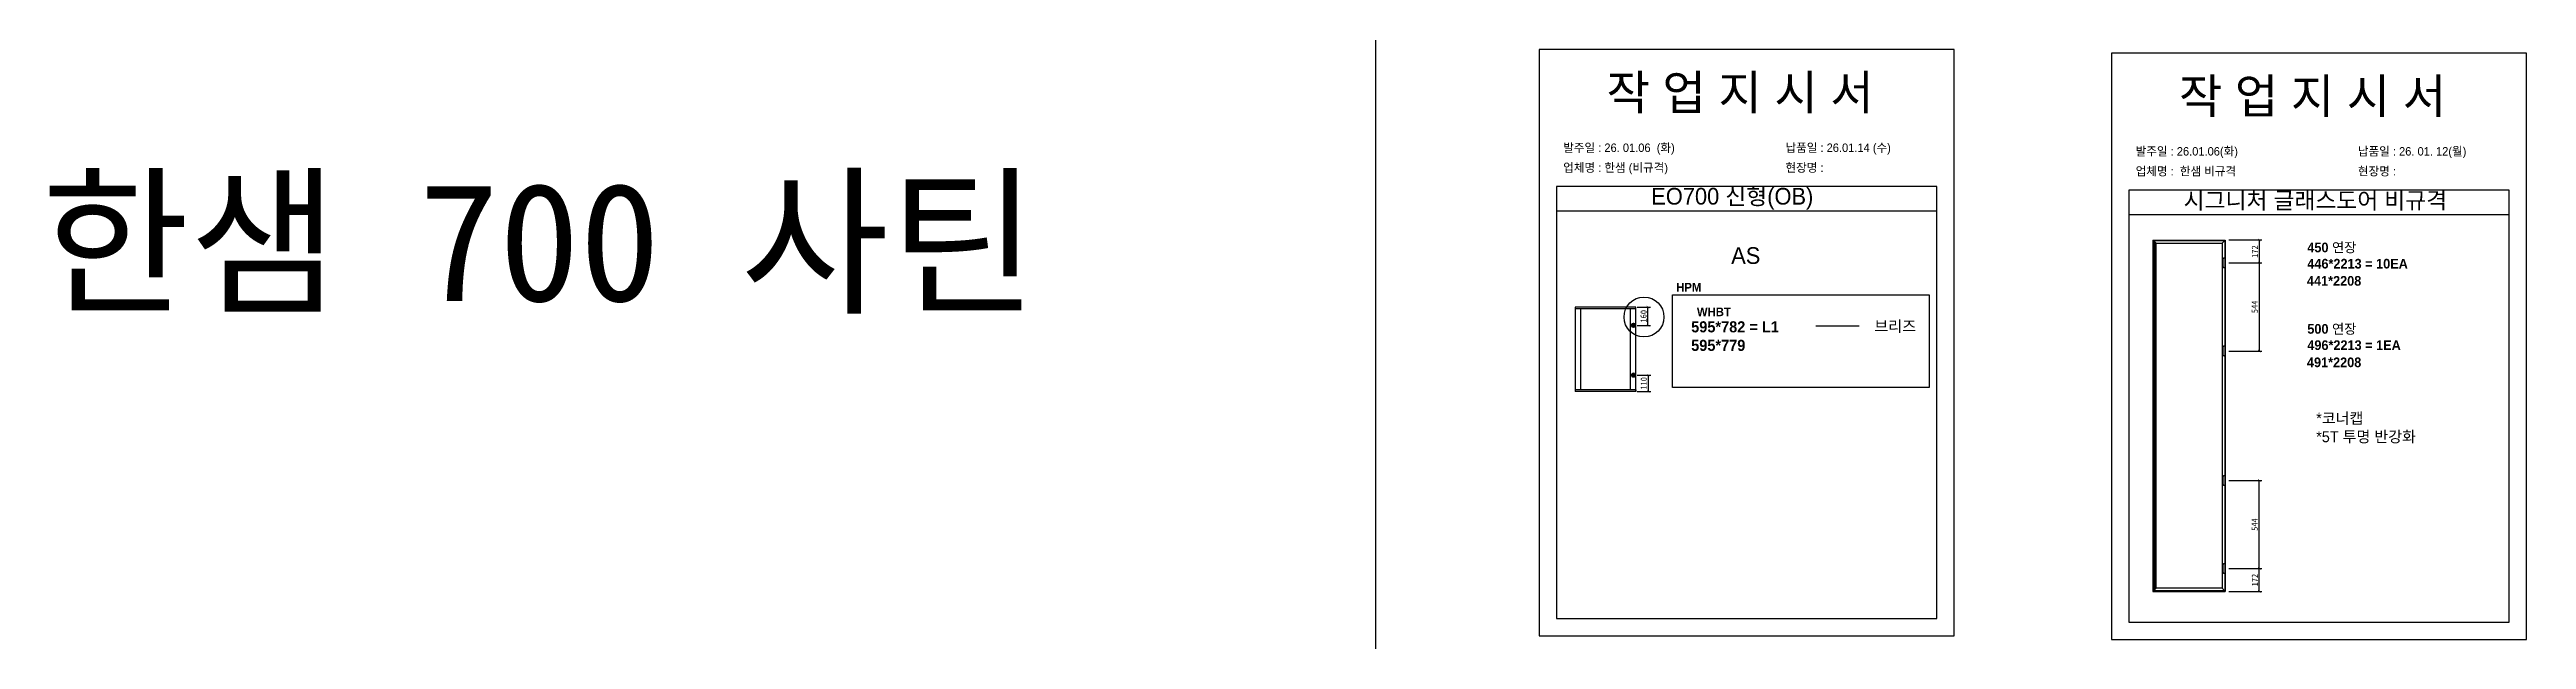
# Model space of a CAD drawing. Header units: millimetres. Extents: x -44117 to 256353, y -2095463 to 65325.
# Drawn here: x 104930 to 114959, y -610420 to -608029 of the extents above; entities that cross this region are included whole.
import ezdxf

# ---------------------------------------------------------------- set-up
doc = ezdxf.new("R2010")
doc.units = ezdxf.units.MM
doc.header["$LTSCALE"] = 10
doc.layers.add('Layer1', color=7, linetype='Continuous', lineweight=70)
doc.styles.add('MtX_Gulim', font='')
doc.styles.get('MtX_Gulim').set_extended_font_data('Gulim', bold=True)
doc.dimstyles.new('ISO-25', dxfattribs={"dimtxt": 2.5, "dimasz": 2.5, "dimexe": 1, "dimexo": 1, "dimtad": 1, "dimtxsty": 'Standard', "dimblk": 'ARCHTICK', "dimcen": 2.5, "dimadec": 0, "dimazin": 0, "dimtfac": 1, "dimtmove": 0, "dimatfit": 3, "dimfxl": 0, "dimarcsym": 0})

msp = doc.modelspace()

# ---------------------------------------------------------------- texts
at = {"linetype": 'Continuous', "style": 'MtX_Gulim'}
for s, height, p in [('450 연장', 39.271262, (114071.76488, -608850.88427)), ('446*2213 = 10EA', 39.2712622, (114071.76488, -608916.7462)), ('HPM', 35.049344, (111516.22396, -609010.15135)), ('WHBT', 35.049344, (111600.12064, -609109.87074)), ('500 연장', 39.271262, (114071.76488, -609180.97563)), ('496*2213 = 1EA', 39.2712622, (114071.76488, -609246.83757))]:
    msp.add_text(s, height=height, dxfattribs=at).set_placement(p)
at = {"color": 242, "linetype": 'Continuous', "true_color": 0xcd2027, "style": 'MtX_Gulim'}
for s, p in [('441*2208', (114070.30295, -608986.34597)), ('491*2208', (114070.30295, -609316.43733))]:
    msp.add_text(s, height=39.271262, dxfattribs=at).set_placement(p)
at = {"attachment_point": 1}
for s, width, gutter_width, heights, insert, char_height in [('{\\fGulim|b0|i0|c129|p50;작 업 지 시 서}', 3307.3198183, 12.5, [-155.84554], (111234.08196, -608133.42552), 140), ('{\\fGulim|b0|i0|c129|p50;작 업 지 시 서}', 3307.3198183, 12.5, [-155.84554], (113551.94128, -608147.96258), 140), ('{\\fGulim|b0|i0|c129|p50;업체명 : 한샘 (비규격)}', 3307.3198183, 12.5, [36.11279], (111058.87261, -608490.80212), 34.3), ('\\pt11;{\\fGulim|b0|i0|c129|p50;발주일 : 26. 01.06  (화)}', 3307.3198183, 12.5, [34.50412], (111058.87261, -608410.14594), 34.3), ('{\\fGulim|b0|i0|c129|p50;현장명 : }', 3307.3198183, 12.5, [-38.2735], (111958.85059, -608490.80212), 34.3), ('{\\fGulim|b0|i0|c129|p50;납품일 : 26.01.14 (수)}', 3307.3198183, 12.5, [35.09023], (111958.85059, -608410.14594), 34.3), ('\\pt11;{\\fGulim|b0|i0|c129|p50;발주일 : 26.01.06(화)}', 3307.3198183, 12.5, [34.50412], (113376.73193, -608424.683), 34.3), ('{\\fGulim|b0|i0|c129|p50;납품일 : 26. 01. 12(월)}', 3307.3198183, 12.5, [57.68947], (114276.70991, -608424.683), 34.3), ('{\\f굴림|b0|i0|c129|p50;한샘} 700 {\\f굴림|b0|i0|c129|p50;사틴}', 5072.1082947, 2395.6482, [-533.35869], (104895.62473, -608569.57161), 479.1296392), ('{\\fGulim|b0|i0|c129|p50;EO700 신형(OB)}', 1597.0710432, 6.03612, [-85.06834], (111415.25772, -608589.96144), 67.6045736), ('{\\fGulim|b0|i0|c129|p50;업체명 :  한샘 비규격}', 3307.3198183, 12.5, [36.11279], (113376.73193, -608505.33918), 34.3), ('{\\fGulim|b0|i0|c129|p50;현장명 : }', 3307.3198183, 12.5, [-38.2735], (114276.70991, -608505.33918), 34.3), ('{\\fGulim|b0|i0|c129|p50;시그니처 글래스도어 비규격}', 1597.0710432, 6.03612, [-75.34624], (113570.85675, -608606.75201), 67.6045736), ('{\\f굴림|b1|i0|c129|p50;595*782 = L1^J\\C1;595*779}', 13607.1496112, 175, [-121.30952], (111576.89348, -609130.39829), 45), ('{\\f굴림|b1|i0|c129|p50;브리즈}', 13607.1496112, 175, [-50], (112318.55625, -609128.07853), 45), ('{\\fGulim|b0|i0|c129|p50;*코너캡\\P*5T 투명 반강화}', 1055.7982644, 3.99038, [-126.38025], (114107.7565, -609501.29119), 44.6923083)]:
    msp.add_mtext_dynamic_manual_height_columns(s, width=width, gutter_width=gutter_width, heights=heights, dxfattribs=dict(at, insert=insert, char_height=char_height))
at = {"color": 1, "insert": (111738.96452, -608830.23865), "char_height": 67.6045736, "attachment_point": 1}
msp.add_mtext_dynamic_manual_height_columns('{\\fGulim|b0|i0|c129|p50;AS}', width=1597.0710432, gutter_width=6.03612, heights=[-69.585], dxfattribs=at)

# ---------------------------------------------------------------- blocks, each defined once
blk = doc.blocks.new('_ArchTick')
at = {"color": 0, "linetype": 'ByBlock', "const_width": 0.15}
blk.add_lwpolyline([(-0.5, -0.5), (0.5, 0.5)], dxfattribs=at)
blk = doc.blocks.new('*D4383')
at = {"color": 0, "lineweight": -2}
for p, q in [((111358, -609073), (111412, -609073)), ((111402, -609147), (111402, -609073)), ((111358, -609147), (111412, -609147))]:
    blk.add_line(p, q, dxfattribs=at)
at = {"layer": 'Defpoints', "color": 0}
for p in [(111343, -609073), (111402, -609073), (111343, -609147)]:
    blk.add_point(p, dxfattribs=at)
at = {"color": 0, "lineweight": -2, "xscale": 10, "yscale": 10, "zscale": 10}
for p, rotation in [((111402, -609073), 90), ((111402, -609147), 270)]:
    blk.add_blockref('_ArchTick', p, dxfattribs=dict(at, rotation=rotation))
at = {"color": 0, "insert": (111384, -609110), "char_height": 25, "attachment_point": 5, "rotation": 90}
blk.add_mtext('160', dxfattribs=at)
blk = doc.blocks.new('*D4384')
at = {"color": 0, "lineweight": -2}
for p, q in [((111358, -609349), (111413, -609349)), ((111403, -609349), (111403, -609415)), ((111358, -609415), (111413, -609415))]:
    blk.add_line(p, q, dxfattribs=at)
at = {"layer": 'Defpoints', "color": 0}
for p in [(111343, -609349), (111343, -609415), (111403, -609415)]:
    blk.add_point(p, dxfattribs=at)
at = {"color": 0, "lineweight": -2, "xscale": 10, "yscale": 10, "zscale": 10}
for p, rotation in [((111403, -609349), 90), ((111403, -609415), 270)]:
    blk.add_blockref('_ArchTick', p, dxfattribs=dict(at, rotation=rotation))
at = {"color": 0, "insert": (111385, -609382), "char_height": 25, "attachment_point": 5, "rotation": 90}
blk.add_mtext('110', dxfattribs=at)
blk = doc.blocks.new('*D4385')
at = {"color": 0, "lineweight": -2}
for p, q in [((113754, -608894), (113887, -608894)), ((113877, -608894), (113877, -609251)), ((113754, -609251), (113887, -609251))]:
    blk.add_line(p, q, dxfattribs=at)
at = {"layer": 'Defpoints', "color": 0}
for p in [(113739, -608894), (113739, -609251), (113877, -609251)]:
    blk.add_point(p, dxfattribs=at)
at = {"color": 0, "lineweight": -2, "xscale": 10, "yscale": 10, "zscale": 10}
for p, rotation in [((113877, -608894), 90), ((113877, -609251), 270)]:
    blk.add_blockref('_ArchTick', p, dxfattribs=dict(at, rotation=rotation))
at = {"color": 0, "insert": (113859, -609072), "char_height": 25, "attachment_point": 5, "rotation": 90}
blk.add_mtext('544', dxfattribs=at)
blk = doc.blocks.new('*D4386')
at = {"color": 0, "lineweight": -2}
for p, q in [((113754, -608801), (113887, -608801)), ((113877, -608801), (113877, -608894)), ((113754, -608894), (113887, -608894))]:
    blk.add_line(p, q, dxfattribs=at)
at = {"layer": 'Defpoints', "color": 0}
for p in [(113739, -608801), (113739, -608894), (113877, -608894)]:
    blk.add_point(p, dxfattribs=at)
at = {"color": 0, "lineweight": -2, "xscale": 10, "yscale": 10, "zscale": 10}
for p, rotation in [((113877, -608801), 90), ((113877, -608894), 270)]:
    blk.add_blockref('_ArchTick', p, dxfattribs=dict(at, rotation=rotation))
at = {"color": 0, "insert": (113859, -608848), "char_height": 25, "attachment_point": 5, "rotation": 90}
blk.add_mtext('172', dxfattribs=at)
blk = doc.blocks.new('*D4387')
at = {"color": 0, "lineweight": -2}
for p, q in [((113754, -609775), (113887, -609775)), ((113877, -610132), (113877, -609775)), ((113754, -610132), (113887, -610132))]:
    blk.add_line(p, q, dxfattribs=at)
at = {"layer": 'Defpoints', "color": 0}
for p in [(113739, -609775), (113877, -609775), (113739, -610132)]:
    blk.add_point(p, dxfattribs=at)
at = {"color": 0, "lineweight": -2, "xscale": 10, "yscale": 10, "zscale": 10}
for p, rotation in [((113877, -609775), 90), ((113877, -610132), 270)]:
    blk.add_blockref('_ArchTick', p, dxfattribs=dict(at, rotation=rotation))
at = {"color": 0, "insert": (113859, -609954), "char_height": 25, "attachment_point": 5, "rotation": 90}
blk.add_mtext('544', dxfattribs=at)
blk = doc.blocks.new('*D4388')
at = {"color": 0, "lineweight": -2}
for p, q in [((113754, -610132), (113887, -610132)), ((113877, -610225), (113877, -610132)), ((113754, -610225), (113887, -610225))]:
    blk.add_line(p, q, dxfattribs=at)
at = {"layer": 'Defpoints', "color": 0}
for p in [(113739, -610132), (113877, -610132), (113739, -610225)]:
    blk.add_point(p, dxfattribs=at)
at = {"color": 0, "lineweight": -2, "xscale": 10, "yscale": 10, "zscale": 10}
for p, rotation in [((113877, -610132), 90), ((113877, -610225), 270)]:
    blk.add_blockref('_ArchTick', p, dxfattribs=dict(at, rotation=rotation))
at = {"color": 0, "insert": (113859, -610179), "char_height": 25, "attachment_point": 5, "rotation": 90}
blk.add_mtext('172', dxfattribs=at)

# ---------------------------------------------------------------- dimensions: what is measured, and where the dimension line sits
for base, p1, p2, text, override, picture, middle in [((113877.3697, -608893.78757), (113739.23102, -608801.2931), (113739.23102, -608893.78757), '172', {"dimscale": 10, "dimasz": 1, "dimexo": 1.5}, '*D4386', (113858.6197, -608847.54033)), ((113877.3697, -609250.64565), (113739.23102, -608893.78757), (113739.23102, -609250.64565), '544', {"dimscale": 10, "dimasz": 1, "dimexo": 1.5}, '*D4385', (113858.6197, -609072.21661)), ((111402.37733, -609073.03917), (111342.76356, -609146.65565), (111342.76356, -609073.03917), '160', {"dimscale": 10, "dimasz": 1, "dimexo": 1.5, "dimtxsty": 'Standard'}, '*D4383', (111383.62733, -609109.84741)), ((111403.3308, -609415.41799), (111342.76356, -609348.53361), (111342.76356, -609415.41799), '110', {"dimscale": 10, "dimasz": 1, "dimexo": 1.5, "dimtxsty": 'Standard'}, '*D4384', (111384.5808, -609381.9758)), ((113877.3697, -609775.43694), (113739.23102, -610132.29503), (113739.23102, -609775.43694), '544', {"dimscale": 10, "dimasz": 1, "dimexo": 1.5}, '*D4387', (113858.6197, -609953.86599)), ((113877.3697, -610132.29503), (113739.23102, -610224.78949), (113739.23102, -610132.29503), '172', {"dimscale": 10, "dimasz": 1, "dimexo": 1.5}, '*D4388', (113858.6197, -610178.54226))]:
    dim = msp.add_linear_dim(base=base, p1=p1, p2=p2, angle=90, text=text, dimstyle='ISO-25', override=override)
    dim.commit()
    dim.dimension.update_dxf_attribs({"geometry": picture, "text_midpoint": middle})

# ---------------------------------------------------------------- linework, layer by layer
for p, q in [((112571.27536, -608584.43273), (111031.27536, -608584.43273)), ((112571.27536, -608684.43273), (111031.27536, -608684.43273)), ((114889.13468, -608598.96979), (113349.13468, -608598.96979)), ((114889.13468, -608698.96979), (113349.13468, -608698.96979)), ((113446.65987, -608801.2931), (113446.65987, -610224.78949)), ((113446.65987, -608801.2931), (113739.23102, -608801.2931)), ((113446.65987, -608801.2931), (113459.12367, -608813.75689)), ((113446.65987, -608801.2931), (113452.56378, -608801.2931)), ((113452.56378, -608801.2931), (113452.56378, -610224.78949)), ((113726.76723, -608813.75689), (113739.23102, -608801.2931)), ((113739.23102, -608801.2931), (113739.23102, -610224.78949)), ((111106.9009, -609073.28514), (111106.9009, -609415.17202)), ((111353.40154, -609073.72787), (111106.9009, -609073.72787)), ((111353.40154, -609080.41803), (111106.9009, -609080.41803)), ((111353.15558, -609073.03917), (111107.14686, -609073.03917)), ((111128.7915, -609079.9261), (111128.7915, -609408.03914)), ((111331.26498, -609408.03914), (111331.26498, -609080.41803)), ((111352.17173, -609080.41803), (111352.17173, -609073.03917)), ((111353.40154, -609415.17202), (111353.40154, -609073.28514)), ((112256.98351, -609150.51237), (112081.80592, -609150.51237)), ((111353.40154, -609408.03914), (111106.9009, -609408.03914)), ((111353.40154, -609414.7293), (111106.9009, -609414.7293)), ((111353.15558, -609415.41799), (111107.14686, -609415.41799)), ((111108.13071, -609415.41799), (111108.13071, -609408.03914)), ((111352.17173, -609408.03914), (111352.17173, -609415.41799)), ((113459.12367, -610212.3257), (113446.65987, -610224.78949)), ((113446.65987, -610224.78949), (113739.23102, -610224.78949)), ((113726.76723, -610212.3257), (113739.23102, -610224.78949))]:
    msp.add_line(p, q)
at = {"linetype": 'Continuous'}
for p, q in [((113459.12367, -610212.3257), (113459.12367, -608813.75689)), ((113459.12367, -608813.75689), (113726.76723, -608813.75689)), ((113726.76723, -608813.75689), (113726.76723, -610212.3257)), ((113726.76723, -610212.3257), (113459.12367, -610212.3257))]:
    msp.add_line(p, q, dxfattribs=at)
at = {"color": 1}
for p in [(110300.49669, 21924.9366), (110300.49669, 14161.07811), (110300.49669, 18584.38997), (110300.49669, 10820.53148), (110300.49669, 18627.87121), (110300.49669, 10864.01272), (110300.49669, 15287.32457), (110300.49669, 7523.46608), (110300.49669, 3746.75115), (110300.49669, 21924.9366), (110300.49669, 14161.07811), (110300.49669, 18584.38997), (110300.49669, 10820.53148), (110300.49669, 18627.87121), (110300.49669, 10864.01272), (110300.49669, 15287.32457), (110300.49669, 7523.46608), (110300.49669, 3746.75115), (110300.49669, 21924.9366), (110300.49669, 14161.07811), (110300.49669, 18584.38997), (110300.49669, 10820.53148), (110300.49669, 18627.87121), (110300.49669, 10864.01272), (110300.49669, 15287.32457), (110300.49669, 7523.46608), (110300.49669, 3746.75115), (110300.49669, 21924.9366), (110300.49669, 14161.07811), (110300.49669, 18584.38997), (110300.49669, 10820.53148), (110300.49669, 18627.87121), (110300.49669, 10864.01272), (110300.49669, 15287.32457), (110300.49669, 7523.46608), (110300.49669, 3746.75115), (110300.49669, 21924.9366), (110300.49669, 14161.07811), (110300.49669, 18584.38997), (110300.49669, 10820.53148), (110300.49669, 18627.87121), (110300.49669, 10864.01272), (110300.49669, 15287.32457), (110300.49669, 7523.46608), (110300.49669, 3746.75115), (110300.49669, 21924.9366), (110300.49669, 14161.07811), (110300.49669, 18584.38997), (110300.49669, 10820.53148), (110300.49669, 18627.87121), (110300.49669, 10864.01272), (110300.49669, 15287.32457), (110300.49669, 7523.46608), (110300.49669, 3746.75115), (110300.49669, 21924.9366), (110300.49669, 14161.07811), (110300.49669, 18584.38997), (110300.49669, 10820.53148), (110300.49669, 18627.87121), (110300.49669, 10864.01272), (110300.49669, 15287.32457), (110300.49669, 7523.46608), (110300.49669, 3746.75115), (110300.49669, 21924.9366), (110300.49669, 14161.07811), (110300.49669, 18584.38997), (110300.49669, 10820.53148), (110300.49669, 18627.87121), (110300.49669, 10864.01272), (110300.49669, 15287.32457), (110300.49669, 7523.46608), (110300.49669, 3746.75115), (110300.49669, 21924.9366), (110300.49669, 14161.07811), (110300.49669, 18584.38997), (110300.49669, 10820.53148), (110300.49669, 18627.87121), (110300.49669, 10864.01272), (110300.49669, 15287.32457), (110300.49669, 7523.46608), (110300.49669, 3746.75115), (110300.49669, 21924.9366), (110300.49669, 14161.07811), (110300.49669, 18584.38997), (110300.49669, 10820.53148), (110300.49669, 18627.87121), (110300.49669, 10864.01272), (110300.49669, 15287.32457), (110300.49669, 7523.46608), (110300.49669, 3746.75115), (110300.49669, 12702.87182), (110300.49669, 4939.01333), (110300.49669, 9362.32519), (110300.49669, 1598.4667), (110300.49669, 9405.80642), (110300.49669, 1641.94794), (110300.49669, 6065.25979), (110300.49669, -1698.5987), (110300.49669, -5475.31363), (110300.49669, 12702.87182), (110300.49669, 4939.01333), (110300.49669, 9362.32519), (110300.49669, 1598.4667), (110300.49669, 9405.80642), (110300.49669, 1641.94794), (110300.49669, 6065.25979), (110300.49669, -1698.5987), (110300.49669, -5475.31363), (110300.49669, 12702.87182), (110300.49669, 4939.01333), (110300.49669, 9362.32519), (110300.49669, 1598.4667), (110300.49669, 9405.80642), (110300.49669, 1641.94794), (110300.49669, 6065.25979), (110300.49669, -1698.5987), (110300.49669, -5475.31363), (110300.49669, 12702.87182), (110300.49669, 4939.01333), (110300.49669, 9362.32519), (110300.49669, 1598.4667), (110300.49669, 9405.80642), (110300.49669, 1641.94794), (110300.49669, 6065.25979), (110300.49669, -1698.5987), (110300.49669, -5475.31363), (110300.49669, 12702.87182), (110300.49669, 4939.01333), (110300.49669, 9362.32519), (110300.49669, 1598.4667), (110300.49669, 9405.80642), (110300.49669, 1641.94794), (110300.49669, 6065.25979), (110300.49669, -1698.5987), (110300.49669, -5475.31363)]:
    msp.add_xline(p, (0, 1), dxfattribs=at)
for points in [[(110961.27536, -610405.26301), (112641.27536, -610405.26301), (112641.27536, -608029.26301), (110961.27536, -608029.26301)], [(113279.13468, -610419.80007), (114959.13468, -610419.80007), (114959.13468, -608043.80007), (113279.13468, -608043.80007)], [(113448.62784, -608803.26107), (113737.26305, -608803.26107), (113737.26305, -610222.82152), (113448.62784, -610222.82152)], [(111501.59172, -609023.09462), (112540.29008, -609023.09462), (112540.29008, -609398.52777), (111501.59172, -609398.52777)]]:
    msp.add_lwpolyline(points, close=True)
for points in [[(111031.27536, -608584.43273), (111031.27536, -610335.26301), (112571.27536, -610335.26301), (112571.27536, -608584.43273)], [(113349.13468, -608598.96979), (113349.13468, -610349.80007), (114889.13468, -610349.80007), (114889.13468, -608598.96979)]]:
    msp.add_lwpolyline(points)
at = {"linetype": 'Continuous'}
for points in [[(113734.62861, -608913.11771), (113734.62861, -608913.11771, 0.4142135624), (113739.23102, -608908.51529), (113739.23102, -608879.05984, 0.4142135624), (113734.62861, -608874.45743), (113734.62861, -608874.45743, 0.4142135624), (113730.02619, -608879.05984), (113730.02619, -608908.51529, 0.4142135624)], [(113734.62861, -609269.97579), (113734.62861, -609269.97579, 0.4142135624), (113739.23102, -609265.37337), (113739.23102, -609235.91792, 0.4142135624), (113734.62861, -609231.31551), (113734.62861, -609231.31551, 0.4142135624), (113730.02619, -609235.91792), (113730.02619, -609265.37337, 0.4142135624)], [(113734.62861, -609794.76708), (113734.62861, -609794.76708, 0.4142135624), (113739.23102, -609790.16467), (113739.23102, -609760.70922, 0.4142135624), (113734.62861, -609756.10681), (113734.62861, -609756.10681, 0.4142135624), (113730.02619, -609760.70922), (113730.02619, -609790.16467, 0.4142135624)], [(113734.62861, -610151.62516), (113734.62861, -610151.62516, 0.4142135624), (113739.23102, -610147.02275), (113739.23102, -610117.5673, 0.4142135624), (113734.62861, -610112.96489), (113734.62861, -610112.96489, 0.4142135624), (113730.02619, -610117.5673), (113730.02619, -610147.02275, 0.4142135624)]]:
    msp.add_lwpolyline(points, format="xyb", close=True, dxfattribs=at)
at = {"color": 1}
msp.add_circle((111385.80057, -609113.27679), 80.82241, dxfattribs=at)
for centre, start, end in [((111353.15558, -609073.28514), 0, 90), ((111107.14686, -609415.17203), 180, 270), ((111353.15558, -609415.17203), 270, 0)]:
    msp.add_arc(centre, 0.24596, start, end)
at = {"layer": 'Layer1'}
for p, q in [((111342.76356, -609137.59045), (111342.76356, -609155.72085)), ((111342.76356, -609357.59881), (111342.76356, -609339.46841))]:
    msp.add_line(p, q, dxfattribs=at)
for points in [[(111351.82876, -609146.65565), (111333.69836, -609146.65565)], [(111351.82876, -609348.53361), (111333.69836, -609348.53361)]]:
    msp.add_lwpolyline(points, close=True, dxfattribs=at)
for centre in [(111342.76356, -609146.65565), (111342.76356, -609348.53361)]:
    msp.add_circle(centre, 6.04347, dxfattribs=at)

msp.set_redraw_order([(e.dxf.handle, doc.entitydb.next_handle()) for e in msp.query("TEXT MTEXT ATTDEF DIMENSION ARC_DIMENSION")])  # texts and dimensions are drawn at this point

doc.saveas('drawing.dxf')
